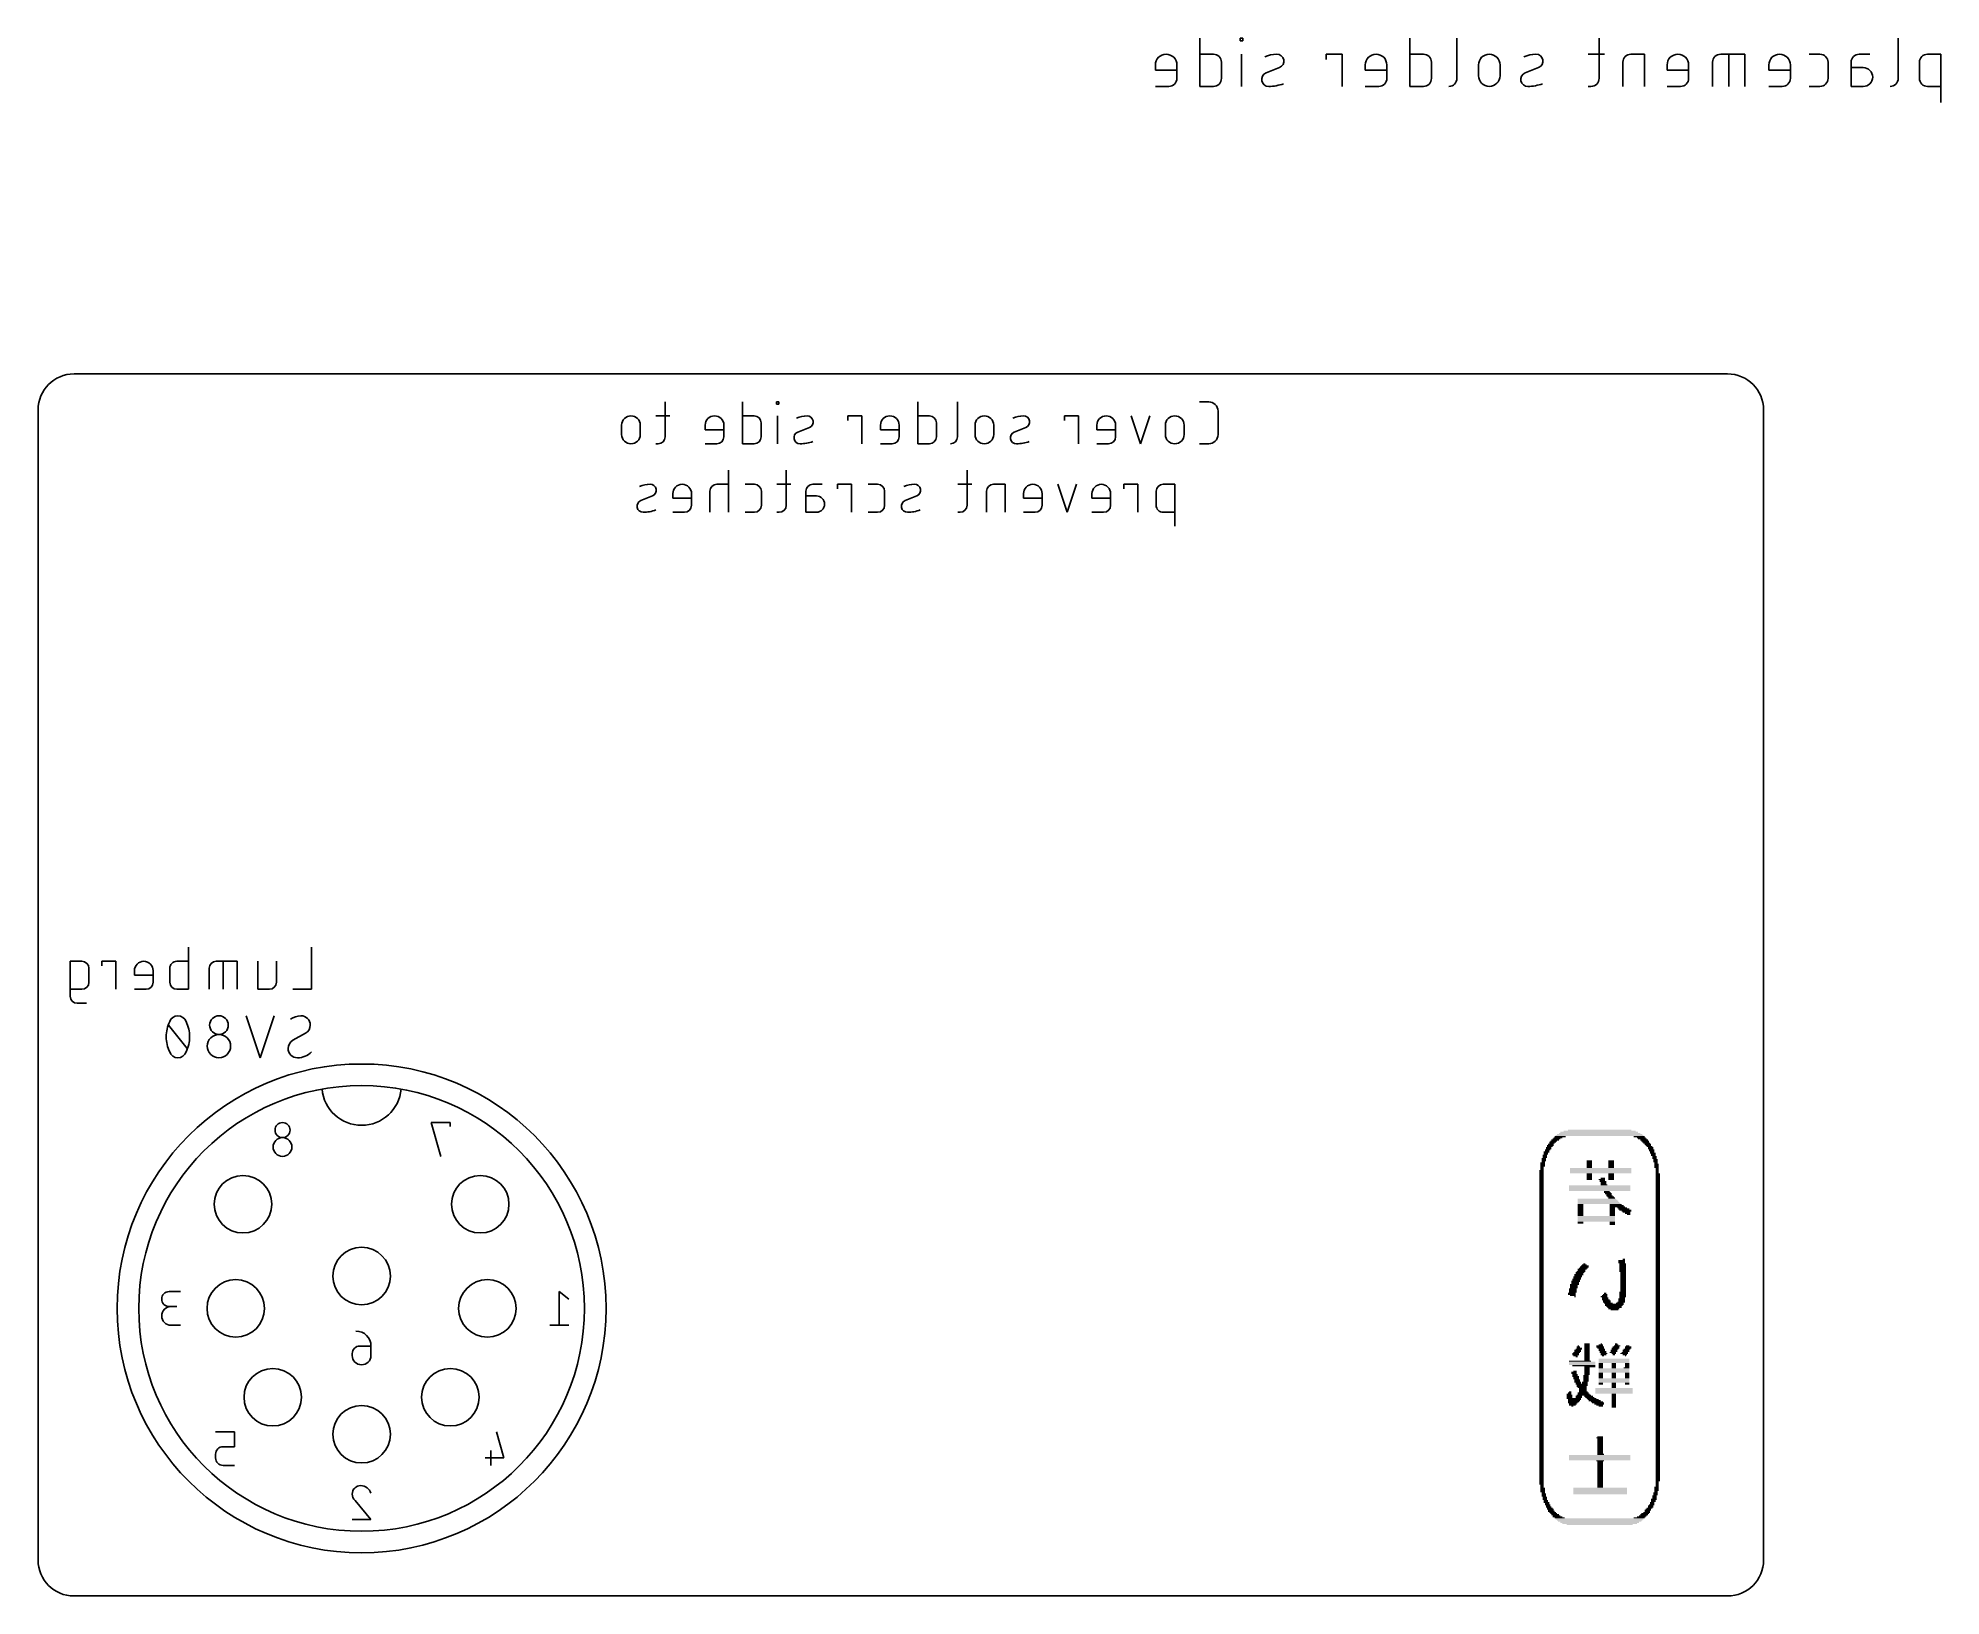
# Model space of a CAD drawing. Extents: x 0 to 52.9, y 0 to 43.3.
import ezdxf

# ---------------------------------------------------------------- set-up
doc = ezdxf.new("R2010")
doc.units = 0
for name, color, linetype in [('20', 30, 'CONTINUOUS'), ('22', 253, 'CONTINUOUS'), ('52', 253, 'CONTINUOUS')]:
    doc.layers.add(name, color=color, linetype=linetype)

# ---------------------------------------------------------------- blocks, each defined once
blk = doc.blocks.new('RECT')
blk.add_solid([(-0.5, -0.5), (0.5, -0.5), (-0.5, 0.5), (0.5, 0.5)])

msp = doc.modelspace()

# ---------------------------------------------------------------- linework, layer by layer
at = {"layer": '20'}
for p, q in [((1, 34), (47, 34)), ((0, 1), (0, 33)), ((48, 33), (48, 1)), ((47, 0), (1, 0))]:
    msp.add_line(p, q, dxfattribs=at)
for centre, start, end in [((1, 33), 90, 180), ((47, 33), 0, 90), ((1, 1), 180, 270), ((47, 1), 270, 0)]:
    msp.add_arc(centre, 1, start, end, dxfattribs=at)
at = {"layer": '22'}
for p, q in [((32.3216, 43.3451), (32.3216, 41.9989)), ((32.6956, 42.8964), (32.3216, 42.8964)), ((33.5165, 43.3451), (33.4417, 43.3451)), ((33.4417, 43.3451), (33.4417, 43.2703)), ((33.4417, 43.2703), (33.5165, 43.2703)), ((33.4791, 41.9989), (33.4791, 42.8964)), ((33.5165, 43.2703), (33.5165, 43.3451)), ((36.2781, 42.8964), (35.8294, 42.8964)), ((35.8294, 42.8964), (35.8294, 42.7468)), ((36.2781, 41.9989), (36.2781, 42.8964)), ((38.1621, 43.3451), (38.1621, 41.9989)), ((38.536, 42.8964), (38.1621, 42.8964)), ((39.4699, 43.3451), (39.4699, 42.2233)), ((43.5727, 42.8964), (43.124, 42.8964)), ((43.4231, 43.3451), (43.4231, 42.2233)), ((44.6835, 42.8964), (44.3095, 42.8964)), ((44.6835, 41.9989), (44.6835, 42.8964)), ((47.4795, 42.8964), (46.8064, 42.8964)), ((47.0308, 41.9989), (47.0308, 42.8964)), ((47.4795, 41.9989), (47.4795, 42.8964)), ((49.5675, 42.8964), (49.2684, 42.8964)), ((50.6605, 42.8964), (50.9596, 42.8964)), ((51.744, 43.3451), (51.744, 42.2233)), ((52.9336, 42.8964), (52.5597, 42.8964)), ((52.9336, 41.5502), (52.9336, 42.8964)), ((31.0811, 42.5972), (31.0811, 42.4476)), ((31.0811, 42.4476), (31.6794, 42.4476)), ((31.6794, 42.2233), (31.6794, 42.5972)), ((32.9199, 42.2233), (32.9199, 42.672)), ((34.1591, 42.3728), (34.533, 42.5224)), ((36.9215, 42.5972), (36.9215, 42.4476)), ((36.9215, 42.4476), (37.5198, 42.4476)), ((37.5198, 42.2233), (37.5198, 42.5972)), ((38.7604, 42.2233), (38.7604, 42.672)), ((40.0699, 42.5972), (40.0699, 42.2981)), ((40.6682, 42.2981), (40.6682, 42.5972)), ((41.3684, 42.3728), (41.7423, 42.5224)), ((44.0851, 42.672), (44.0851, 41.9989)), ((45.3171, 42.5972), (45.3171, 42.4476)), ((45.3171, 42.4476), (45.9154, 42.4476)), ((45.9154, 42.2233), (45.9154, 42.5972)), ((46.582, 42.672), (46.582, 41.9989)), ((48.1461, 42.5972), (48.1461, 42.4476)), ((48.1461, 42.4476), (48.7444, 42.4476)), ((48.7444, 42.2233), (48.7444, 42.5972)), ((49.7919, 42.2233), (49.7919, 42.672)), ((50.4361, 41.9989), (50.4361, 42.672)), ((50.4361, 42.5224), (50.7726, 42.5224)), ((52.3353, 42.672), (52.3353, 42.2233)), ((31.0811, 41.9989), (31.455, 41.9989)), ((32.3216, 41.9989), (32.6956, 41.9989)), ((36.9215, 41.9989), (37.2954, 41.9989)), ((38.1621, 41.9989), (38.536, 41.9989)), ((43.1988, 41.9989), (43.124, 41.9989)), ((45.3171, 41.9989), (45.6911, 41.9989)), ((48.1461, 41.9989), (48.52, 41.9989)), ((49.2684, 41.9989), (49.5675, 41.9989)), ((50.7726, 41.9989), (50.4361, 41.9989)), ((52.5597, 41.9989), (52.9336, 41.9989)), ((17.5742, 32.834), (17.1847, 32.834)), ((17.4444, 33.2234), (17.4444, 32.2498)), ((19.593, 33.2234), (19.593, 32.0551)), ((19.9175, 32.834), (19.593, 32.834)), ((20.6031, 33.2234), (20.5382, 33.2234)), ((20.5382, 33.2234), (20.5382, 33.1585)), ((20.5382, 33.1585), (20.6031, 33.1585)), ((20.5706, 32.0551), (20.5706, 32.834)), ((20.6031, 33.1585), (20.6031, 33.2234)), ((22.9191, 32.834), (22.5297, 32.834)), ((22.5297, 32.834), (22.5297, 32.7042)), ((22.9191, 32.0551), (22.9191, 32.834)), ((24.4698, 33.2234), (24.4698, 32.0551)), ((24.7943, 32.834), (24.4698, 32.834)), ((25.5778, 33.2234), (25.5778, 32.2498)), ((28.9389, 32.834), (28.5495, 32.834)), ((28.5495, 32.834), (28.5495, 32.7042)), ((28.9389, 32.0551), (28.9389, 32.834)), ((30.6671, 32.0551), (30.4075, 32.834)), ((30.9268, 32.834), (30.6671, 32.0551)), ((32.5642, 33.2234), (32.3045, 33.2234)), ((32.8238, 32.3147), (32.8238, 32.9638)), ((16.2343, 32.5743), (16.2343, 32.3147)), ((16.7536, 32.3147), (16.7536, 32.5743)), ((18.5584, 32.5743), (18.5584, 32.4445)), ((18.5584, 32.4445), (19.0777, 32.4445)), ((19.0777, 32.2498), (19.0777, 32.5743)), ((20.1123, 32.2498), (20.1123, 32.6393)), ((21.1323, 32.3796), (21.4568, 32.5094)), ((23.4352, 32.5743), (23.4352, 32.4445)), ((23.4352, 32.4445), (23.9545, 32.4445)), ((23.9545, 32.2498), (23.9545, 32.5743)), ((24.9891, 32.2498), (24.9891, 32.6393)), ((26.0641, 32.5743), (26.0641, 32.3147)), ((26.5834, 32.3147), (26.5834, 32.5743)), ((27.1521, 32.3796), (27.4766, 32.5094)), ((29.455, 32.5743), (29.455, 32.4445)), ((29.455, 32.4445), (29.9743, 32.4445)), ((29.9743, 32.2498), (29.9743, 32.5743)), ((31.36, 32.5743), (31.36, 32.3147)), ((31.8793, 32.3147), (31.8793, 32.5743)), ((17.2497, 32.0551), (17.1847, 32.0551)), ((18.5584, 32.0551), (18.883, 32.0551)), ((19.593, 32.0551), (19.9175, 32.0551)), ((23.4352, 32.0551), (23.7597, 32.0551)), ((24.4698, 32.0551), (24.7943, 32.0551)), ((29.455, 32.0551), (29.7795, 32.0551)), ((32.3045, 32.0551), (32.5642, 32.0551)), ((19.2072, 30.1501), (19.2072, 31.3185)), ((20.8124, 31.3185), (20.8124, 30.3448)), ((25.8416, 31.3185), (25.8416, 30.3448)), ((18.6879, 30.7343), (18.6879, 30.1501)), ((19.2072, 30.929), (18.8826, 30.929)), ((19.9255, 30.929), (19.6659, 30.929)), ((20.1202, 30.3448), (20.1202, 30.7343)), ((20.9422, 30.929), (20.5527, 30.929)), ((21.3608, 30.1501), (21.3608, 30.7343)), ((21.5555, 30.929), (21.8151, 30.929)), ((22.6295, 30.929), (22.2401, 30.929)), ((22.2401, 30.929), (22.2401, 30.7992)), ((22.6295, 30.1501), (22.6295, 30.929)), ((23.3545, 30.929), (23.0949, 30.929)), ((23.5492, 30.3448), (23.5492, 30.7343)), ((25.9714, 30.929), (25.5819, 30.929)), ((26.3841, 30.7343), (26.3841, 30.1501)), ((26.9034, 30.929), (26.5788, 30.929)), ((26.9034, 30.1501), (26.9034, 30.929)), ((28.6249, 30.1501), (28.3653, 30.929)), ((28.8846, 30.929), (28.6249, 30.1501)), ((30.5924, 30.929), (30.203, 30.929)), ((30.203, 30.929), (30.203, 30.7992)), ((30.5924, 30.1501), (30.5924, 30.929)), ((31.1026, 30.7343), (31.1026, 30.3448)), ((31.6219, 30.929), (31.2973, 30.929)), ((31.6219, 29.7606), (31.6219, 30.929)), ((16.766, 30.4746), (17.0905, 30.6044)), ((17.6592, 30.6693), (17.6592, 30.5395)), ((17.6592, 30.5395), (18.1785, 30.5395)), ((18.1785, 30.3448), (18.1785, 30.6693)), ((21.3608, 30.6044), (21.6529, 30.6044)), ((24.1192, 30.4746), (24.4438, 30.6044)), ((27.4128, 30.6693), (27.4128, 30.5395)), ((27.4128, 30.5395), (27.9321, 30.5395)), ((27.9321, 30.3448), (27.9321, 30.6693)), ((29.3178, 30.6693), (29.3178, 30.5395)), ((29.3178, 30.5395), (29.8371, 30.5395)), ((29.8371, 30.3448), (29.8371, 30.6693)), ((17.6592, 30.1501), (17.9837, 30.1501)), ((19.6659, 30.1501), (19.9255, 30.1501)), ((20.6176, 30.1501), (20.5527, 30.1501)), ((21.6529, 30.1501), (21.3608, 30.1501)), ((23.0949, 30.1501), (23.3545, 30.1501)), ((25.6468, 30.1501), (25.5819, 30.1501)), ((27.4128, 30.1501), (27.7373, 30.1501)), ((29.3178, 30.1501), (29.6423, 30.1501)), ((31.2973, 30.1501), (31.6219, 30.1501)), ((4.1841, 18.0467), (4.1841, 16.8783)), ((7.6055, 18.0467), (7.6055, 16.8783)), ((1.2199, 17.6572), (0.8953, 17.6572)), ((0.8953, 17.6572), (0.8953, 16.6836)), ((2.1641, 17.6572), (1.7746, 17.6572)), ((1.7746, 17.6572), (1.7746, 17.5274)), ((2.1641, 16.8783), (2.1641, 17.6572)), ((3.8596, 17.6572), (4.1841, 17.6572)), ((5.539, 17.6572), (4.9548, 17.6572)), ((5.1496, 16.8783), (5.1496, 17.6572)), ((5.539, 16.8783), (5.539, 17.6572)), ((6.1091, 16.8783), (6.1091, 17.6572)), ((6.6284, 17.6572), (6.6284, 17.073)), ((1.4146, 17.073), (1.4146, 17.4625)), ((2.6801, 17.3976), (2.6801, 17.2678)), ((2.6801, 17.2678), (3.1994, 17.2678)), ((3.1994, 17.073), (3.1994, 17.3976)), ((3.6648, 17.073), (3.6648, 17.4625)), ((4.7601, 17.4625), (4.7601, 16.8783)), ((0.8953, 16.8783), (1.2199, 16.8783)), ((1.09, 16.4888), (1.3497, 16.4888)), ((2.6801, 16.8783), (3.0047, 16.8783)), ((4.1841, 16.8783), (3.8596, 16.8783)), ((6.4337, 16.8783), (6.1091, 16.8783)), ((7.6055, 16.8783), (7.0862, 16.8783)), ((4.1496, 15.2329), (3.6304, 15.8821)), ((6.176, 14.9733), (5.7865, 16.1417)), ((6.5655, 16.1417), (6.176, 14.9733)), ((7.0862, 15.4601), (7.4432, 15.6549)), ((11.4611, 13.1699), (10.9389, 13.1699)), ((10.9389, 13.1699), (11.2, 12.2301)), ((11.4611, 13.0655), (11.4611, 13.1699)), ((3.9611, 8.4699), (3.6478, 8.4699)), ((14.7611, 8.2611), (14.5, 8.4699)), ((14.5, 8.4699), (14.5, 7.5301)), ((3.6478, 8.0522), (3.8566, 8.0522)), ((3.9611, 7.5301), (3.7, 7.5301)), ((14.7611, 7.5301), (14.2389, 7.5301)), ((9.2611, 6.9522), (8.9478, 6.9522)), ((9.2611, 6.6912), (9.2611, 6.9522)), ((8.7389, 6.7434), (8.7389, 6.6912)), ((5.4611, 4.5699), (4.9389, 4.5699)), ((5.4611, 4.1522), (5.4611, 4.5699)), ((12.7522, 4.5699), (12.9611, 3.8389)), ((4.9389, 3.8389), (4.9389, 3.9434)), ((5.1478, 4.1522), (5.4611, 4.1522)), ((12.9611, 3.8389), (12.4389, 3.8389)), ((12.5956, 4.0478), (12.5956, 3.6301)), ((5.4611, 3.6301), (5.1478, 3.6301)), ((8.8173, 2.6522), (9.2611, 2.1301)), ((9.2611, 2.1301), (8.7389, 2.1301))]:
    msp.add_line(p, q, dxfattribs=at)
for radius in [6.8, 6.2]:
    msp.add_circle((9, 8), radius, dxfattribs=at)
for centre, radius, start, end in [((31.3802, 42.5972), 0.2992, 0, 180), ((32.6956, 42.672), 0.2244, 0, 90), ((34.4704, 42.0471), 0.8493, 90.819, 114.2391), ((34.461, 42.7025), 0.1939, 291.8014, 90.819), ((37.2206, 42.5972), 0.2992, 0, 180), ((38.536, 42.672), 0.2244, 0, 90), ((40.369, 42.5972), 0.2992, 0, 180), ((41.6797, 42.0471), 0.8493, 90.819, 114.2391), ((41.6703, 42.7025), 0.1939, 291.8014, 90.819), ((44.3095, 42.672), 0.2244, 90, 179.9992), ((45.6163, 42.5972), 0.2992, 0, 180), ((46.8064, 42.672), 0.2244, 90, 179.9992), ((48.4452, 42.5972), 0.2992, 0, 180), ((49.5675, 42.672), 0.2244, 0, 90), ((50.6605, 42.672), 0.2244, 89.9992, 180), ((52.5597, 42.672), 0.2244, 90, 179.9992), ((34.2311, 42.1928), 0.1939, 111.8014, 270.819), ((41.4404, 42.1928), 0.1939, 111.8014, 270.819), ((50.7726, 42.2607), 0.2618, 270, 90), ((31.455, 42.2233), 0.2244, 270, 0.0008), ((32.6956, 42.2233), 0.2244, 270, 0.0008), ((34.2157, 43.2672), 1.2684, 270.819, 289.7904), ((37.2954, 42.2233), 0.2244, 270, 0.0008), ((38.536, 42.2233), 0.2244, 270, 0.0008), ((39.2456, 42.2233), 0.2244, 270.0008, 0), ((40.369, 42.2981), 0.2992, 180, 0), ((41.425, 43.2672), 1.2684, 270.819, 289.7904), ((43.1988, 42.2233), 0.2244, 269.9992, 360), ((45.6911, 42.2233), 0.2244, 270, 0.0008), ((48.52, 42.2233), 0.2244, 270, 0.0008), ((49.5675, 42.2233), 0.2244, 270, 0.0008), ((51.5196, 42.2233), 0.2244, 270.0008, 0), ((52.5597, 42.2233), 0.2244, 180, 270), ((16.4939, 32.5743), 0.2596, 0, 180), ((18.818, 32.5743), 0.2596, 0, 180), ((19.9175, 32.6393), 0.1947, 0, 90), ((21.4024, 32.0969), 0.7371, 90.8181, 114.2388), ((21.3943, 32.6657), 0.1683, 291.8011, 90.8182), ((23.6948, 32.5743), 0.2596, 0, 180), ((24.7943, 32.6393), 0.1947, 0, 90), ((26.3237, 32.5743), 0.2596, 0, 180), ((27.4222, 32.0969), 0.7371, 90.8181, 114.2388), ((27.4141, 32.6657), 0.1683, 291.8011, 90.8182), ((29.7146, 32.5743), 0.2596, 0, 180), ((31.6196, 32.5743), 0.2596, 0, 180), ((32.5642, 32.9638), 0.2596, 0, 90), ((16.4939, 32.3147), 0.2596, 180, 0), ((21.1948, 32.2233), 0.1683, 111.8011, 270.8182), ((26.3237, 32.3147), 0.2596, 180, 0), ((27.2146, 32.2233), 0.1683, 111.8011, 270.8182), ((31.6196, 32.3147), 0.2596, 180, 0), ((32.5642, 32.3147), 0.2596, 270, 0), ((17.2497, 32.2498), 0.1947, 270, 0), ((18.883, 32.2498), 0.1947, 270, 0), ((19.9175, 32.2498), 0.1947, 270, 0), ((21.1814, 33.1558), 1.1008, 270.8181, 289.791), ((23.7597, 32.2498), 0.1947, 270, 0), ((24.7943, 32.2498), 0.1947, 270, 0), ((25.3831, 32.2498), 0.1947, 270, 0), ((27.2012, 33.1558), 1.1008, 270.8181, 289.791), ((29.7795, 32.2498), 0.1947, 270, 0), ((17.0361, 30.1919), 0.7371, 90.8181, 114.2388), ((17.028, 30.7607), 0.1683, 291.8011, 90.8182), ((17.9188, 30.6693), 0.2596, 0, 180), ((18.8826, 30.7342), 0.1947, 90, 179.9982), ((19.9255, 30.7343), 0.1947, 0, 90), ((21.5555, 30.7343), 0.1947, 89.9991, 180), ((23.3545, 30.7343), 0.1947, 0, 90), ((24.3894, 30.1919), 0.7371, 90.8181, 114.2388), ((24.3813, 30.7607), 0.1683, 291.8011, 90.8182), ((26.5788, 30.7342), 0.1947, 90, 179.9982), ((27.6724, 30.6693), 0.2596, 0, 180), ((29.5774, 30.6693), 0.2596, 0, 180), ((31.2973, 30.7342), 0.1947, 90, 179.9982), ((16.8285, 30.3183), 0.1683, 111.8011, 270.8182), ((16.8151, 31.2508), 1.1008, 270.8181, 289.791), ((17.9837, 30.3448), 0.1947, 270, 0), ((19.9255, 30.3448), 0.1947, 270, 0), ((20.6176, 30.3448), 0.1947, 270, 0), ((21.6529, 30.3772), 0.2272, 270, 90), ((23.3545, 30.3448), 0.1947, 270, 0), ((24.1818, 30.3183), 0.1683, 111.8011, 270.8182), ((24.1684, 31.2508), 1.1008, 270.8181, 289.791), ((25.6468, 30.3448), 0.1947, 270, 0), ((27.7373, 30.3448), 0.1947, 270, 0), ((29.6423, 30.3448), 0.1947, 270, 0), ((31.2973, 30.3448), 0.1947, 180, 270.0009), ((1.2199, 17.4625), 0.1947, 0, 90), ((2.9398, 17.3976), 0.2596, 0, 180), ((3.8596, 17.4625), 0.1947, 89.9991, 180), ((4.9548, 17.4625), 0.1947, 90, 180), ((1.2199, 17.073), 0.1947, 270, 0), ((3.0047, 17.073), 0.1947, 270, 0), ((3.8596, 17.073), 0.1947, 180.0018, 270), ((6.4337, 17.073), 0.1947, 270, 0), ((1.09, 16.6836), 0.1947, 180, 270), ((4.5283, 15.5575), 0.9628, 154.0109, 180.0001), ((3.89, 15.9015), 0.2402, 90.0002, 161.0741), ((3.89, 15.9015), 0.2402, 18.9249, 90), ((3.2517, 15.5575), 0.9629, 359.9999, 25.9891), ((5.033, 15.8821), 0.2596, 0, 180), ((5.033, 15.8821), 0.2596, 180, 0), ((7.3134, 15.6549), 0.4868, 90, 126.8706), ((7.3134, 15.8821), 0.2596, 0, 90), ((7.3093, 15.8821), 0.2637, 300.5101, 359.9999), ((4.5283, 15.5575), 0.9629, 180, 205.9888), ((3.2517, 15.5575), 0.9629, 334.0112, 360), ((5.033, 15.2979), 0.3246, 0, 180), ((7.22, 15.2329), 0.2637, 120.5098, 180.0002), ((3.89, 15.2135), 0.2402, 198.9267, 270), ((3.89, 15.2135), 0.2402, 270.0002, 341.0746), ((5.033, 15.2979), 0.3246, 180, 0), ((7.216, 15.2329), 0.2596, 180, 270), ((7.216, 15.5218), 0.5485, 269.9999, 315.2393), ((9, 14.2), 1.1045, 185.1944, 354.8056), ((6.8, 12.4912), 0.2611, 0, 180), ((6.8, 12.9611), 0.2088, 0, 180), ((6.8, 12.9611), 0.2088, 180, 0), ((6.8, 12.4912), 0.2611, 180, 0), ((3.6478, 8.2611), 0.2088, 90, 270), ((3.7, 7.7912), 0.2611, 90, 270), ((8.9478, 6.7434), 0.2088, 90, 180), ((8.8434, 6.9522), 0.4177, 0, 90), ((9, 6.6912), 0.2611, 180, 0), ((5.1478, 3.9434), 0.2088, 90, 180), ((5.1478, 3.8389), 0.2088, 180, 270), ((8.9739, 2.835), 0.235, 90, 180), ((8.9913, 2.835), 0.2524, 180.0002, 226.396), ((8.9739, 2.7681), 0.3018, 17.9442, 90.0001)]:
    msp.add_arc(centre, radius, start, end, dxfattribs=at)
at = {"layer": '52'}
for centre in [(5.7, 10.9), (12.3, 10.9), (9, 8.9), (5.5, 8), (12.5, 8), (6.53, 5.53), (11.47, 5.53), (9, 4.5)]:
    msp.add_circle(centre, 0.8, dxfattribs=at)

# ---------------------------------------------------------------- block references
at = {"layer": '22', "yscale": 0.0305, "rotation": 180}
for p, xscale in [((42.2361, 12.7172), 0.2134), ((42.2818, 12.7477), 0.2438), ((42.3428, 12.7782), 0.3048), ((43.44, 12.8087), 2.4384), ((43.44, 12.8391), 2.3774), ((43.44, 12.8696), 2.2555), ((43.4248, 12.9001), 2.1641), ((43.44, 12.9306), 2.0117), ((43.44, 12.9611), 1.7678), ((44.5373, 12.7782), 0.3048), ((44.5983, 12.7477), 0.2438), ((44.6288, 12.7172), 0.2438), ((41.8856, 12.1686), 0.1219), ((41.916, 12.26), 0.1219), ((41.916, 12.2295), 0.1219), ((41.916, 12.199), 0.1219), ((41.9618, 12.3514), 0.1524), ((41.9465, 12.321), 0.1219), ((41.9465, 12.2905), 0.1219), ((41.9922, 12.4124), 0.1524), ((41.977, 12.3819), 0.1219), ((42.0227, 12.4734), 0.1524), ((42.0227, 12.4429), 0.1524), ((42.0684, 12.5343), 0.1829), ((42.0532, 12.5038), 0.1524), ((42.0837, 12.5648), 0.1524), ((42.1294, 12.6258), 0.1829), ((42.1142, 12.5953), 0.1524), ((42.1599, 12.6563), 0.1829), ((42.2056, 12.6867), 0.2134), ((44.6745, 12.6867), 0.2134), ((44.705, 12.6563), 0.2134), ((44.7202, 12.6258), 0.1829), ((44.7507, 12.5953), 0.1829), ((44.7812, 12.5648), 0.1829), ((44.7964, 12.5343), 0.1524), ((44.8269, 12.5038), 0.1524), ((44.8574, 12.4734), 0.1524), ((44.8574, 12.4429), 0.1524), ((44.8879, 12.4124), 0.1524), ((44.8879, 12.3819), 0.1524), ((44.9183, 12.321), 0.1524), ((44.9031, 12.3514), 0.1219), ((44.9336, 12.2905), 0.1219), ((44.9336, 12.26), 0.1219), ((44.9641, 12.2295), 0.1219), ((44.9641, 12.199), 0.1219), ((44.9641, 12.1686), 0.1219), ((41.8246, 11.8333), 0.1219), ((41.8246, 11.8028), 0.1219), ((41.8246, 11.7723), 0.1219), ((41.8246, 11.7419), 0.1219), ((41.8246, 11.7114), 0.1219), ((41.8246, 11.6809), 0.1219), ((41.8246, 11.6504), 0.1219), ((41.8551, 12.0467), 0.1219), ((41.8551, 12.0162), 0.1219), ((41.8551, 11.9857), 0.1219), ((41.8551, 11.9552), 0.1219), ((41.8399, 11.9247), 0.0914), ((41.8399, 11.8943), 0.0914), ((41.8399, 11.8638), 0.0914), ((41.8856, 12.1381), 0.1219), ((41.8856, 12.1076), 0.1219), ((41.8703, 12.0771), 0.0914), ((43.4705, 11.8943), 1.7069), ((43.4705, 11.8638), 1.7069), ((43.4705, 11.8333), 1.7069), ((43.4705, 11.8028), 1.7069), ((43.4705, 11.7723), 1.7069), ((43.1505, 12.1076), 0.1524), ((43.1505, 12.0771), 0.1524), ((43.1505, 12.0467), 0.1524), ((43.1505, 12.0162), 0.1524), ((43.1505, 11.9857), 0.1524), ((43.1505, 11.9552), 0.1524), ((43.1505, 11.9247), 0.1524), ((43.1505, 11.7419), 0.1524), ((43.1505, 11.7114), 0.1524), ((43.1505, 11.6809), 0.1524), ((43.1505, 11.6504), 0.1524), ((43.7601, 12.1076), 0.1524), ((43.7601, 12.0771), 0.1524), ((43.7601, 12.0467), 0.1524), ((43.7601, 12.0162), 0.1524), ((43.7601, 11.9857), 0.1524), ((43.7601, 11.9552), 0.1524), ((43.7601, 11.9247), 0.1524), ((43.7601, 11.7419), 0.1524), ((43.7601, 11.7114), 0.1524), ((43.7601, 11.6809), 0.1524), ((43.7601, 11.6504), 0.1524), ((44.9945, 12.1381), 0.1219), ((44.9945, 12.1076), 0.1219), ((44.9945, 12.0771), 0.1219), ((45.0098, 12.0467), 0.0914), ((45.025, 12.0162), 0.1219), ((45.025, 11.9857), 0.1219), ((45.025, 11.9552), 0.1219), ((45.025, 11.9247), 0.1219), ((45.0403, 11.8943), 0.0914), ((45.0403, 11.8638), 0.0914), ((45.0403, 11.8333), 0.0914), ((45.0403, 11.8028), 0.0914), ((45.0403, 11.7723), 0.0914), ((45.0555, 11.7419), 0.1219), ((45.0555, 11.7114), 0.1219), ((45.0555, 11.6809), 0.1219), ((45.0555, 11.6504), 0.1219), ((41.8246, 11.6199), 0.1219), ((41.8246, 11.5895), 0.1219), ((41.8246, 11.559), 0.1219), ((41.8246, 11.5285), 0.1219), ((41.8246, 11.498), 0.1219), ((41.8246, 11.4675), 0.1219), ((41.8246, 11.4371), 0.1219), ((41.8246, 11.4066), 0.1219), ((41.8246, 11.3761), 0.1219), ((41.8246, 11.3456), 0.1219), ((41.8246, 11.3151), 0.1219), ((41.8246, 11.2847), 0.1219), ((41.8246, 11.2542), 0.1219), ((41.8246, 11.2237), 0.1219), ((41.8246, 11.1932), 0.1219), ((41.8246, 11.1627), 0.1219), ((41.8246, 11.1323), 0.1219), ((41.8246, 11.1018), 0.1219), ((43.44, 11.4066), 1.7069), ((43.44, 11.3761), 1.7069), ((43.44, 11.3456), 1.7069), ((43.44, 11.3151), 1.7069), ((43.44, 11.2847), 1.7069), ((43.1505, 11.6199), 0.1524), ((43.1505, 11.5895), 0.1524), ((43.501, 11.5895), 0.1829), ((43.5162, 11.559), 0.1524), ((43.5315, 11.5285), 0.1829), ((43.5467, 11.498), 0.1524), ((43.5467, 11.4675), 0.1524), ((43.562, 11.4371), 0.1829), ((43.5315, 11.6199), 0.1219), ((43.6534, 11.2237), 0.1829), ((43.6382, 11.2542), 0.1524), ((43.6839, 11.1932), 0.1829), ((43.6991, 11.1627), 0.1524), ((43.7144, 11.1323), 0.1829), ((43.7448, 11.1018), 0.1829), ((43.7601, 11.6199), 0.1524), ((43.7601, 11.5895), 0.1524), ((45.0555, 11.6199), 0.1219), ((45.0555, 11.5895), 0.1219), ((45.0555, 11.559), 0.1219), ((45.0555, 11.5285), 0.1219), ((45.0555, 11.498), 0.1219), ((45.0555, 11.4675), 0.1219), ((45.0555, 11.4371), 0.1219), ((45.0555, 11.4066), 0.1219), ((45.0555, 11.3761), 0.1219), ((45.0555, 11.3456), 0.1219), ((45.0555, 11.3151), 0.1219), ((45.0555, 11.2847), 0.1219), ((45.0555, 11.2542), 0.1219), ((45.0555, 11.2237), 0.1219), ((45.0555, 11.1932), 0.1219), ((45.0555, 11.1627), 0.1219), ((45.0555, 11.1323), 0.1219), ((45.0555, 11.1018), 0.1219), ((41.8246, 11.0713), 0.1219), ((41.8246, 11.0408), 0.1219), ((41.8246, 11.0103), 0.1219), ((41.8246, 10.9799), 0.1219), ((41.8246, 10.9494), 0.1219), ((41.8246, 10.9189), 0.1219), ((41.8246, 10.8884), 0.1219), ((41.8246, 10.8579), 0.1219), ((41.8246, 10.8275), 0.1219), ((41.8246, 10.797), 0.1219), ((41.8246, 10.7665), 0.1219), ((41.8246, 10.736), 0.1219), ((41.8246, 10.7055), 0.1219), ((41.8246, 10.6751), 0.1219), ((41.8246, 10.6446), 0.1219), ((41.8246, 10.6141), 0.1219), ((41.8246, 10.5836), 0.1219), ((43.3638, 11.0408), 1.0668), ((43.3791, 11.0103), 1.0973), ((43.3943, 10.9799), 1.1278), ((43.4248, 10.9189), 1.1887), ((42.9066, 10.8884), 0.1524), ((42.9066, 10.8579), 0.1524), ((42.9066, 10.8275), 0.1524), ((42.9066, 10.797), 0.1524), ((42.9066, 10.7665), 0.1524), ((42.9066, 10.736), 0.1524), ((42.9066, 10.7055), 0.1524), ((42.9066, 10.6751), 0.1524), ((42.9066, 10.6446), 0.1524), ((42.9066, 10.6141), 0.1524), ((42.9066, 10.5836), 0.1524), ((43.4096, 10.9494), 1.1582), ((43.7753, 11.0713), 0.1829), ((43.882, 10.8884), 0.3353), ((43.9125, 10.8579), 0.3962), ((43.9277, 10.8275), 0.4267), ((43.7906, 10.797), 0.1524), ((43.7906, 10.7665), 0.1524), ((43.7906, 10.736), 0.1524), ((43.7906, 10.7055), 0.1524), ((43.7906, 10.6751), 0.1524), ((43.7906, 10.6446), 0.1524), ((43.7906, 10.6141), 0.1524), ((43.7906, 10.5836), 0.1524), ((44.0649, 10.797), 0.2743), ((44.1106, 10.7665), 0.3048), ((44.1563, 10.736), 0.3353), ((44.1868, 10.7055), 0.2743), ((44.1868, 10.6751), 0.2134), ((44.2173, 10.6446), 0.1524), ((44.2478, 10.6141), 0.0914), ((45.0555, 11.0713), 0.1219), ((45.0555, 11.0408), 0.1219), ((45.0555, 11.0103), 0.1219), ((45.0555, 10.9799), 0.1219), ((45.0555, 10.9494), 0.1219), ((45.0555, 10.9189), 0.1219), ((45.0555, 10.8884), 0.1219), ((45.0555, 10.8579), 0.1219), ((45.0555, 10.8275), 0.1219), ((45.0555, 10.797), 0.1219), ((45.0555, 10.7665), 0.1219), ((45.0555, 10.736), 0.1219), ((45.0555, 10.7055), 0.1219), ((45.0555, 10.6751), 0.1219), ((45.0555, 10.6446), 0.1219), ((45.0555, 10.6141), 0.1219), ((45.0555, 10.5836), 0.1219), ((41.8246, 10.5531), 0.1219), ((41.8246, 10.5227), 0.1219), ((41.8246, 10.4922), 0.1219), ((41.8246, 10.4617), 0.1219), ((41.8246, 10.4312), 0.1219), ((41.8246, 10.4007), 0.1219), ((41.8246, 10.3703), 0.1219), ((41.8246, 10.3398), 0.1219), ((41.8246, 10.3093), 0.1219), ((41.8246, 10.2788), 0.1219), ((41.8246, 10.2483), 0.1219), ((41.8246, 10.2179), 0.1219), ((41.8246, 10.1874), 0.1219), ((41.8246, 10.1569), 0.1219), ((41.8246, 10.1264), 0.1219), ((41.8246, 10.0959), 0.1219), ((41.8246, 10.0655), 0.1219), ((43.3486, 10.5531), 1.0363), ((43.3486, 10.5227), 1.0363), ((43.3486, 10.4922), 1.0363), ((43.3486, 10.4617), 1.0363), ((43.3486, 10.4312), 1.0363), ((42.9066, 10.4007), 0.1524), ((42.9066, 10.3703), 0.1524), ((43.7906, 10.4007), 0.1524), ((43.7906, 10.3703), 0.1524), ((43.7906, 10.3398), 0.1524), ((45.0555, 10.5531), 0.1219), ((45.0555, 10.5227), 0.1219), ((45.0555, 10.4922), 0.1219), ((45.0555, 10.4617), 0.1219), ((45.0555, 10.4312), 0.1219), ((45.0555, 10.4007), 0.1219), ((45.0555, 10.3703), 0.1219), ((45.0555, 10.3398), 0.1219), ((45.0555, 10.3093), 0.1219), ((45.0555, 10.2788), 0.1219), ((45.0555, 10.2483), 0.1219), ((45.0555, 10.2179), 0.1219), ((45.0555, 10.1874), 0.1219), ((45.0555, 10.1569), 0.1219), ((45.0555, 10.1264), 0.1219), ((45.0555, 10.0959), 0.1219), ((45.0555, 10.0655), 0.1219), ((41.8246, 10.035), 0.1219), ((41.8246, 10.0045), 0.1219), ((41.8246, 9.974), 0.1219), ((41.8246, 9.9435), 0.1219), ((41.8246, 9.9131), 0.1219), ((41.8246, 9.8826), 0.1219), ((41.8246, 9.8521), 0.1219), ((41.8246, 9.8216), 0.1219), ((41.8246, 9.7911), 0.1219), ((41.8246, 9.7607), 0.1219), ((41.8246, 9.7302), 0.1219), ((41.8246, 9.6997), 0.1219), ((41.8246, 9.6692), 0.1219), ((41.8246, 9.6387), 0.1219), ((41.8246, 9.6082), 0.1219), ((41.8246, 9.5778), 0.1219), ((41.8246, 9.5473), 0.1219), ((41.8246, 9.5168), 0.1219), ((45.0555, 10.035), 0.1219), ((45.0555, 10.0045), 0.1219), ((45.0555, 9.974), 0.1219), ((45.0555, 9.9435), 0.1219), ((45.0555, 9.9131), 0.1219), ((45.0555, 9.8826), 0.1219), ((45.0555, 9.8521), 0.1219), ((45.0555, 9.8216), 0.1219), ((45.0555, 9.7911), 0.1219), ((45.0555, 9.7607), 0.1219), ((45.0555, 9.7302), 0.1219), ((45.0555, 9.6997), 0.1219), ((45.0555, 9.6692), 0.1219), ((45.0555, 9.6387), 0.1219), ((45.0555, 9.6082), 0.1219), ((45.0555, 9.5778), 0.1219), ((45.0555, 9.5473), 0.1219), ((45.0555, 9.5168), 0.1219), ((41.8246, 9.4863), 0.1219), ((41.8246, 9.4558), 0.1219), ((41.8246, 9.4254), 0.1219), ((41.8246, 9.3949), 0.1219), ((41.8246, 9.3644), 0.1219), ((41.8246, 9.3339), 0.1219), ((41.8246, 9.3034), 0.1219), ((41.8246, 9.273), 0.1219), ((41.8246, 9.2425), 0.1219), ((41.8246, 9.212), 0.1219), ((41.8246, 9.1815), 0.1219), ((41.8246, 9.151), 0.1219), ((41.8246, 9.1206), 0.1219), ((41.8246, 9.0901), 0.1219), ((41.8246, 9.0596), 0.1219), ((41.8246, 9.0291), 0.1219), ((41.8246, 8.9986), 0.1219), ((42.8914, 8.9986), 0.2438), ((42.9219, 9.0291), 0.2438), ((42.9371, 9.0596), 0.2134), ((42.9524, 9.0901), 0.2438), ((42.9828, 9.1206), 0.2438), ((43.0133, 9.151), 0.2438), ((43.0286, 9.1815), 0.2134), ((43.0133, 9.212), 0.1219), ((43.0133, 9.2425), 0.061), ((44.0496, 9.3339), 0.1829), ((44.0496, 9.3034), 0.1829), ((44.0496, 9.273), 0.1829), ((44.0801, 9.2425), 0.1829), ((44.0801, 9.212), 0.1829), ((44.0801, 9.1815), 0.1829), ((44.0801, 9.151), 0.1829), ((44.0801, 9.1206), 0.1829), ((44.0801, 9.0901), 0.1829), ((44.0801, 9.0596), 0.1829), ((44.0801, 9.0291), 0.1829), ((44.0954, 8.9986), 0.1524), ((44.1106, 9.3644), 0.061), ((45.0555, 9.4863), 0.1219), ((45.0555, 9.4558), 0.1219), ((45.0555, 9.4254), 0.1219), ((45.0555, 9.3949), 0.1219), ((45.0555, 9.3644), 0.1219), ((45.0555, 9.3339), 0.1219), ((45.0555, 9.3034), 0.1219), ((45.0555, 9.273), 0.1219), ((45.0555, 9.2425), 0.1219), ((45.0555, 9.212), 0.1219), ((45.0555, 9.1815), 0.1219), ((45.0555, 9.151), 0.1219), ((45.0555, 9.1206), 0.1219), ((45.0555, 9.0901), 0.1219), ((45.0555, 9.0596), 0.1219), ((45.0555, 9.0291), 0.1219), ((45.0555, 8.9986), 0.1219), ((41.8246, 8.9682), 0.1219), ((41.8246, 8.9377), 0.1219), ((41.8246, 8.9072), 0.1219), ((41.8246, 8.8767), 0.1219), ((41.8246, 8.8463), 0.1219), ((41.8246, 8.8158), 0.1219), ((41.8246, 8.7853), 0.1219), ((41.8246, 8.7548), 0.1219), ((41.8246, 8.7243), 0.1219), ((41.8246, 8.6939), 0.1219), ((41.8246, 8.6634), 0.1219), ((41.8246, 8.6329), 0.1219), ((41.8246, 8.6024), 0.1219), ((41.8246, 8.5719), 0.1219), ((41.8246, 8.5415), 0.1219), ((41.8246, 8.511), 0.1219), ((41.8246, 8.4805), 0.1219), ((42.6933, 8.5415), 0.2134), ((42.6933, 8.511), 0.2134), ((42.6933, 8.4805), 0.2134), ((42.739, 8.6634), 0.2438), ((42.7238, 8.6329), 0.2134), ((42.7238, 8.6024), 0.2134), ((42.7238, 8.5719), 0.2134), ((42.7542, 8.7243), 0.2134), ((42.7542, 8.6939), 0.2134), ((42.7695, 8.7548), 0.2438), ((42.7847, 8.7853), 0.2134), ((42.8, 8.8158), 0.2438), ((42.8304, 8.8767), 0.2438), ((42.8152, 8.8463), 0.2134), ((42.8609, 8.9377), 0.2438), ((42.8457, 8.9072), 0.2134), ((42.8762, 8.9682), 0.2134), ((44.0954, 8.9682), 0.1524), ((44.0954, 8.9377), 0.1524), ((44.0954, 8.9072), 0.1524), ((44.0954, 8.8767), 0.1524), ((44.0954, 8.8463), 0.1524), ((44.0954, 8.8158), 0.1524), ((44.0954, 8.7853), 0.1524), ((44.0954, 8.7548), 0.1524), ((44.0954, 8.7243), 0.1524), ((44.0954, 8.6939), 0.1524), ((44.0954, 8.6634), 0.1524), ((44.0954, 8.6329), 0.1524), ((44.0954, 8.6024), 0.1524), ((44.0954, 8.5719), 0.1524), ((44.0954, 8.5415), 0.1524), ((44.0954, 8.511), 0.1524), ((44.0954, 8.4805), 0.1524), ((45.0555, 8.9682), 0.1219), ((45.0555, 8.9377), 0.1219), ((45.0555, 8.9072), 0.1219), ((45.0555, 8.8767), 0.1219), ((45.0555, 8.8463), 0.1219), ((45.0555, 8.8158), 0.1219), ((45.0555, 8.7853), 0.1219), ((45.0555, 8.7548), 0.1219), ((45.0555, 8.7243), 0.1219), ((45.0555, 8.6939), 0.1219), ((45.0555, 8.6634), 0.1219), ((45.0555, 8.6329), 0.1219), ((45.0555, 8.6024), 0.1219), ((45.0555, 8.5719), 0.1219), ((45.0555, 8.5415), 0.1219), ((45.0555, 8.511), 0.1219), ((45.0555, 8.4805), 0.1219), ((41.8246, 8.45), 0.1219), ((41.8246, 8.4195), 0.1219), ((41.8246, 8.3891), 0.1219), ((41.8246, 8.3586), 0.1219), ((41.8246, 8.3281), 0.1219), ((41.8246, 8.2976), 0.1219), ((41.8246, 8.2671), 0.1219), ((41.8246, 8.2367), 0.1219), ((41.8246, 8.2062), 0.1219), ((41.8246, 8.1757), 0.1219), ((41.8246, 8.1452), 0.1219), ((41.8246, 8.1147), 0.1219), ((41.8246, 8.0843), 0.1219), ((41.8246, 8.0538), 0.1219), ((41.8246, 8.0233), 0.1219), ((41.8246, 7.9928), 0.1219), ((41.8246, 7.9623), 0.1219), ((41.8246, 7.9319), 0.1219), ((42.6628, 8.4195), 0.2134), ((42.6628, 8.3891), 0.2134), ((42.6933, 8.45), 0.2134), ((42.6933, 8.3586), 0.1524), ((42.7542, 8.3281), 0.0305), ((43.562, 8.3281), 0.1829), ((43.5924, 8.2976), 0.1829), ((43.5924, 8.2671), 0.1829), ((43.5772, 8.3586), 0.1524), ((43.6077, 8.2367), 0.2134), ((43.5924, 8.3891), 0.1219), ((43.6382, 8.2062), 0.2134), ((43.6382, 8.1757), 0.2134), ((43.5924, 8.4195), 0.061), ((43.6839, 8.1452), 0.2438), ((43.8515, 8.1147), 0.5182), ((43.8363, 8.0843), 0.4877), ((43.8363, 8.0538), 0.4267), ((43.8515, 8.0233), 0.3962), ((43.8363, 7.9928), 0.3048), ((43.8515, 7.9623), 0.2134), ((44.0039, 8.1452), 0.2134), ((44.0344, 8.1757), 0.2134), ((44.0496, 8.2671), 0.1829), ((44.0496, 8.2367), 0.1829), ((44.0496, 8.2062), 0.1829), ((44.0801, 8.45), 0.1829), ((44.0801, 8.4195), 0.1829), ((44.0801, 8.3891), 0.1829), ((44.0801, 8.3586), 0.1829), ((44.0801, 8.3281), 0.1829), ((44.0649, 8.2976), 0.1524), ((45.0555, 8.45), 0.1219), ((45.0555, 8.4195), 0.1219), ((45.0555, 8.3891), 0.1219), ((45.0555, 8.3586), 0.1219), ((45.0555, 8.3281), 0.1219), ((45.0555, 8.2976), 0.1219), ((45.0555, 8.2671), 0.1219), ((45.0555, 8.2367), 0.1219), ((45.0555, 8.2062), 0.1219), ((45.0555, 8.1757), 0.1219), ((45.0555, 8.1452), 0.1219), ((45.0555, 8.1147), 0.1219), ((45.0555, 8.0843), 0.1219), ((45.0555, 8.0538), 0.1219), ((45.0555, 8.0233), 0.1219), ((45.0555, 7.9928), 0.1219), ((45.0555, 7.9623), 0.1219), ((45.0555, 7.9319), 0.1219), ((41.8246, 7.9014), 0.1219), ((41.8246, 7.8709), 0.1219), ((41.8246, 7.8404), 0.1219), ((41.8246, 7.8099), 0.1219), ((41.8246, 7.7795), 0.1219), ((41.8246, 7.749), 0.1219), ((41.8246, 7.7185), 0.1219), ((41.8246, 7.688), 0.1219), ((41.8246, 7.6575), 0.1219), ((41.8246, 7.6271), 0.1219), ((41.8246, 7.5966), 0.1219), ((41.8246, 7.5661), 0.1219), ((41.8246, 7.5356), 0.1219), ((41.8246, 7.5051), 0.1219), ((41.8246, 7.4747), 0.1219), ((41.8246, 7.4442), 0.1219), ((41.8246, 7.4137), 0.1219), ((45.0555, 7.9014), 0.1219), ((45.0555, 7.8709), 0.1219), ((45.0555, 7.8404), 0.1219), ((45.0555, 7.8099), 0.1219), ((45.0555, 7.7795), 0.1219), ((45.0555, 7.749), 0.1219), ((45.0555, 7.7185), 0.1219), ((45.0555, 7.688), 0.1219), ((45.0555, 7.6575), 0.1219), ((45.0555, 7.6271), 0.1219), ((45.0555, 7.5966), 0.1219), ((45.0555, 7.5661), 0.1219), ((45.0555, 7.5356), 0.1219), ((45.0555, 7.5051), 0.1219), ((45.0555, 7.4747), 0.1219), ((45.0555, 7.4442), 0.1219), ((45.0555, 7.4137), 0.1219), ((41.8246, 7.3832), 0.1219), ((41.8246, 7.3527), 0.1219), ((41.8246, 7.3223), 0.1219), ((41.8246, 7.2918), 0.1219), ((41.8246, 7.2613), 0.1219), ((41.8246, 7.2308), 0.1219), ((41.8246, 7.2003), 0.1219), ((41.8246, 7.1699), 0.1219), ((41.8246, 7.1394), 0.1219), ((41.8246, 7.1089), 0.1219), ((41.8246, 7.0784), 0.1219), ((41.8246, 7.0479), 0.1219), ((41.8246, 7.0175), 0.1219), ((41.8246, 6.987), 0.1219), ((41.8246, 6.9565), 0.1219), ((41.8246, 6.926), 0.1219), ((41.8246, 6.8955), 0.1219), ((42.8457, 6.926), 0.0914), ((42.8762, 6.8955), 0.1524), ((42.8457, 6.9565), 0.0305), ((43.0895, 7.0175), 0.1524), ((43.0895, 6.987), 0.1524), ((43.0895, 6.9565), 0.1524), ((43.0895, 6.926), 0.1524), ((43.0895, 6.8955), 0.1524), ((43.44, 6.9565), 0.1829), ((43.4553, 6.926), 0.2134), ((43.4705, 6.8955), 0.1829), ((43.4705, 6.987), 0.1219), ((43.4858, 7.0175), 0.0305), ((43.882, 6.8955), 0.2134), ((43.8972, 6.926), 0.1829), ((43.9277, 6.9565), 0.1829), ((43.8972, 7.0175), 0.061), ((43.9125, 6.987), 0.0914), ((44.2325, 6.926), 0.1829), ((44.2325, 6.8955), 0.1829), ((44.2173, 6.9565), 0.0914), ((45.0555, 7.3832), 0.1219), ((45.0555, 7.3527), 0.1219), ((45.0555, 7.3223), 0.1219), ((45.0555, 7.2918), 0.1219), ((45.0555, 7.2613), 0.1219), ((45.0555, 7.2308), 0.1219), ((45.0555, 7.2003), 0.1219), ((45.0555, 7.1699), 0.1219), ((45.0555, 7.1394), 0.1219), ((45.0555, 7.1089), 0.1219), ((45.0555, 7.0784), 0.1219), ((45.0555, 7.0479), 0.1219), ((45.0555, 7.0175), 0.1219), ((45.0555, 6.987), 0.1219), ((45.0555, 6.9565), 0.1219), ((45.0555, 6.926), 0.1219), ((45.0555, 6.8955), 0.1219), ((41.8246, 6.8651), 0.1219), ((41.8246, 6.8346), 0.1219), ((41.8246, 6.8041), 0.1219), ((41.8246, 6.7736), 0.1219), ((41.8246, 6.7431), 0.1219), ((41.8246, 6.7127), 0.1219), ((41.8246, 6.6822), 0.1219), ((41.8246, 6.6517), 0.1219), ((41.8246, 6.6212), 0.1219), ((41.8246, 6.5907), 0.1219), ((41.8246, 6.5602), 0.1219), ((41.8246, 6.5298), 0.1219), ((41.8246, 6.4993), 0.1219), ((41.8246, 6.4688), 0.1219), ((41.8246, 6.4383), 0.1219), ((41.8246, 6.4079), 0.1219), ((41.8246, 6.3774), 0.1219), ((41.8246, 6.3469), 0.1219), ((42.8914, 6.5298), 0.6096), ((42.9524, 6.4993), 0.7315), ((42.9524, 6.4688), 0.7315), ((42.9524, 6.4383), 0.7315), ((42.7695, 6.7431), 0.1829), ((42.7695, 6.7127), 0.1829), ((42.9981, 6.4079), 0.6401), ((42.8, 6.7736), 0.1829), ((42.7695, 6.6822), 0.1219), ((42.8304, 6.8346), 0.1829), ((42.8304, 6.8041), 0.1829), ((42.8609, 6.8651), 0.1829), ((42.8, 6.6517), 0.061), ((43.0895, 6.8651), 0.1524), ((43.0895, 6.8346), 0.1524), ((43.0895, 6.8041), 0.1524), ((43.0895, 6.7736), 0.1524), ((43.0895, 6.7431), 0.1524), ((43.0895, 6.7127), 0.1524), ((43.0895, 6.6822), 0.1524), ((43.0895, 6.6517), 0.1524), ((43.0895, 6.6212), 0.1524), ((43.0895, 6.5907), 0.1524), ((43.0895, 6.5602), 0.1524), ((43.1657, 6.3774), 0.3048), ((43.0895, 6.3469), 0.1524), ((43.501, 6.8651), 0.1829), ((43.501, 6.8346), 0.1829), ((43.8363, 6.5907), 0.8534), ((43.8363, 6.5602), 0.8534), ((43.8363, 6.5298), 0.8534), ((43.8363, 6.4993), 0.8534), ((43.4705, 6.4688), 0.1219), ((43.4705, 6.4383), 0.1219), ((43.4705, 6.4079), 0.1219), ((43.4705, 6.3774), 0.1219), ((43.4705, 6.3469), 0.1219), ((43.5315, 6.8041), 0.1829), ((43.5315, 6.7736), 0.1829), ((43.562, 6.7431), 0.1829), ((43.5467, 6.7127), 0.1524), ((43.5315, 6.6822), 0.061), ((43.8058, 6.7736), 0.1829), ((43.8363, 6.8346), 0.1829), ((43.8363, 6.8041), 0.1829), ((43.8668, 6.8651), 0.1829), ((43.8363, 6.7431), 0.1219), ((43.8363, 6.4688), 0.1219), ((43.8363, 6.4383), 0.1219), ((43.8363, 6.4079), 0.1219), ((43.8363, 6.3774), 0.1219), ((43.8363, 6.3469), 0.1219), ((43.8363, 6.7127), 0.061), ((44.1258, 6.7431), 0.2134), ((44.1411, 6.7736), 0.1829), ((44.1716, 6.8346), 0.1829), ((44.1716, 6.8041), 0.1829), ((44.1411, 6.7127), 0.1219), ((44.202, 6.8651), 0.1829), ((44.1868, 6.3469), 0.1524), ((44.1563, 6.6822), 0.0305), ((44.202, 6.4688), 0.1219), ((44.202, 6.4383), 0.1219), ((44.202, 6.4079), 0.1219), ((44.202, 6.3774), 0.1219), ((45.0555, 6.8651), 0.1219), ((45.0555, 6.8346), 0.1219), ((45.0555, 6.8041), 0.1219), ((45.0555, 6.7736), 0.1219), ((45.0555, 6.7431), 0.1219), ((45.0555, 6.7127), 0.1219), ((45.0555, 6.6822), 0.1219), ((45.0555, 6.6517), 0.1219), ((45.0555, 6.6212), 0.1219), ((45.0555, 6.5907), 0.1219), ((45.0555, 6.5602), 0.1219), ((45.0555, 6.5298), 0.1219), ((45.0555, 6.4993), 0.1219), ((45.0555, 6.4688), 0.1219), ((45.0555, 6.4383), 0.1219), ((45.0555, 6.4079), 0.1219), ((45.0555, 6.3774), 0.1219), ((45.0555, 6.3469), 0.1219), ((41.8246, 6.3164), 0.1219), ((41.8246, 6.2859), 0.1219), ((41.8246, 6.2555), 0.1219), ((41.8246, 6.225), 0.1219), ((41.8246, 6.1945), 0.1219), ((41.8246, 6.164), 0.1219), ((41.8246, 6.1335), 0.1219), ((41.8246, 6.1031), 0.1219), ((41.8246, 6.0726), 0.1219), ((41.8246, 6.0421), 0.1219), ((41.8246, 6.0116), 0.1219), ((41.8246, 5.9811), 0.1219), ((41.8246, 5.9507), 0.1219), ((41.8246, 5.9202), 0.1219), ((41.8246, 5.8897), 0.1219), ((41.8246, 5.8592), 0.1219), ((41.8246, 5.8287), 0.1219), ((42.7238, 6.225), 0.1524), ((42.7238, 6.1945), 0.1524), ((42.7542, 6.164), 0.1524), ((42.7542, 6.1335), 0.1524), ((42.7695, 6.1031), 0.1829), ((42.7542, 6.2555), 0.0914), ((42.7847, 6.0726), 0.1524), ((42.7847, 6.0421), 0.1524), ((42.8304, 5.9507), 0.1829), ((42.8152, 6.0116), 0.1524), ((42.8152, 5.9811), 0.1524), ((42.9371, 5.8897), 0.3353), ((42.8457, 5.9202), 0.1524), ((42.9524, 5.8592), 0.3048), ((42.9371, 5.8287), 0.2743), ((43.0286, 5.9507), 0.1524), ((43.0286, 5.9202), 0.1524), ((43.059, 6.1335), 0.1524), ((43.059, 6.1031), 0.1524), ((43.059, 6.0726), 0.1524), ((43.059, 6.0421), 0.1524), ((43.059, 6.0116), 0.1524), ((43.059, 5.9811), 0.1524), ((43.0895, 6.3164), 0.1524), ((43.0895, 6.2859), 0.1524), ((43.0895, 6.2555), 0.1524), ((43.0895, 6.225), 0.1524), ((43.0895, 6.1945), 0.1524), ((43.0895, 6.164), 0.1524), ((43.8363, 6.3164), 0.8534), ((43.8363, 6.2859), 0.8534), ((43.8363, 6.2555), 0.8534), ((43.8363, 6.225), 0.8534), ((43.4705, 6.1945), 0.1219), ((43.4705, 6.164), 0.1219), ((43.4705, 6.1335), 0.1219), ((43.4705, 6.1031), 0.1219), ((43.4705, 6.0726), 0.1219), ((43.8363, 6.0421), 0.8534), ((43.8363, 6.0116), 0.8534), ((43.8363, 5.9811), 0.8534), ((43.8363, 5.9507), 0.8534), ((43.4705, 5.9202), 0.1219), ((43.4705, 5.8897), 0.1219), ((43.8363, 6.1945), 0.1219), ((43.8363, 6.164), 0.1219), ((43.8363, 6.1335), 0.1219), ((43.8363, 6.1031), 0.1219), ((43.8363, 6.0726), 0.1219), ((43.8363, 5.9202), 0.1219), ((43.8363, 5.8897), 0.1219), ((43.8363, 5.8592), 0.1219), ((43.8363, 5.8287), 0.1219), ((44.202, 6.1945), 0.1219), ((44.202, 6.164), 0.1219), ((44.202, 6.1335), 0.1219), ((44.202, 6.1031), 0.1219), ((44.202, 6.0726), 0.1219), ((44.202, 5.9202), 0.1219), ((44.202, 5.8897), 0.1219), ((45.0555, 6.3164), 0.1219), ((45.0555, 6.2859), 0.1219), ((45.0555, 6.2555), 0.1219), ((45.0555, 6.225), 0.1219), ((45.0555, 6.1945), 0.1219), ((45.0555, 6.164), 0.1219), ((45.0555, 6.1335), 0.1219), ((45.0555, 6.1031), 0.1219), ((45.0555, 6.0726), 0.1219), ((45.0555, 6.0421), 0.1219), ((45.0555, 6.0116), 0.1219), ((45.0555, 5.9811), 0.1219), ((45.0555, 5.9507), 0.1219), ((45.0555, 5.9202), 0.1219), ((45.0555, 5.8897), 0.1219), ((45.0555, 5.8592), 0.1219), ((45.0555, 5.8287), 0.1219), ((41.8246, 5.7983), 0.1219), ((41.8246, 5.7678), 0.1219), ((41.8246, 5.7373), 0.1219), ((41.8246, 5.7068), 0.1219), ((41.8246, 5.6763), 0.1219), ((41.8246, 5.6459), 0.1219), ((41.8246, 5.6154), 0.1219), ((41.8246, 5.5849), 0.1219), ((41.8246, 5.5544), 0.1219), ((41.8246, 5.5239), 0.1219), ((41.8246, 5.4935), 0.1219), ((41.8246, 5.463), 0.1219), ((41.8246, 5.4325), 0.1219), ((41.8246, 5.402), 0.1219), ((41.8246, 5.3715), 0.1219), ((41.8246, 5.3411), 0.1219), ((41.8246, 5.3106), 0.1219), ((41.8246, 5.2801), 0.1219), ((42.5866, 5.6154), 0.1219), ((42.6018, 5.5849), 0.1524), ((42.6018, 5.5544), 0.1524), ((42.6018, 5.5239), 0.1524), ((42.7238, 5.4935), 0.3962), ((42.6018, 5.6459), 0.0914), ((42.739, 5.463), 0.3658), ((42.7238, 5.4325), 0.3353), ((42.7085, 5.402), 0.3048), ((42.6933, 5.3715), 0.2743), ((42.678, 5.3106), 0.1829), ((42.6171, 5.6763), 0.061), ((42.6933, 5.3411), 0.2134), ((42.678, 5.2801), 0.061), ((42.8609, 5.5544), 0.1829), ((42.8609, 5.5239), 0.1829), ((42.9981, 5.5849), 0.3962), ((42.9828, 5.6459), 0.3048), ((42.9981, 5.6154), 0.3353), ((42.9524, 5.7983), 0.2438), ((42.9676, 5.7678), 0.2134), ((42.9676, 5.7373), 0.2134), ((42.9676, 5.7068), 0.2134), ((42.9828, 5.6763), 0.2438), ((43.1352, 5.5544), 0.2438), ((43.1657, 5.5239), 0.2438), ((43.2114, 5.4935), 0.2743), ((43.2572, 5.463), 0.3048), ((43.3029, 5.4325), 0.3353), ((43.3638, 5.402), 0.3353), ((43.3943, 5.3715), 0.3353), ((43.4248, 5.3411), 0.2743), ((43.8363, 5.7678), 1.0363), ((43.8363, 5.7373), 1.0363), ((43.8363, 5.7068), 1.0363), ((43.8363, 5.6763), 1.0363), ((43.8363, 5.6459), 1.0363), ((43.44, 5.3106), 0.1829), ((43.4705, 5.2801), 0.1219), ((43.8363, 5.7983), 0.1219), ((43.8363, 5.6154), 0.1219), ((43.8363, 5.5849), 0.1219), ((43.8363, 5.5544), 0.1219), ((43.8363, 5.5239), 0.1219), ((43.8363, 5.4935), 0.1219), ((43.8363, 5.463), 0.1219), ((43.8363, 5.4325), 0.1219), ((43.8363, 5.402), 0.1219), ((43.8363, 5.3715), 0.1219), ((43.8363, 5.3411), 0.1219), ((43.8363, 5.3106), 0.1219), ((43.8363, 5.2801), 0.1219), ((45.0555, 5.7983), 0.1219), ((45.0555, 5.7678), 0.1219), ((45.0555, 5.7373), 0.1219), ((45.0555, 5.7068), 0.1219), ((45.0555, 5.6763), 0.1219), ((45.0555, 5.6459), 0.1219), ((45.0555, 5.6154), 0.1219), ((45.0555, 5.5849), 0.1219), ((45.0555, 5.5544), 0.1219), ((45.0555, 5.5239), 0.1219), ((45.0555, 5.4935), 0.1219), ((45.0555, 5.463), 0.1219), ((45.0555, 5.4325), 0.1219), ((45.0555, 5.402), 0.1219), ((45.0555, 5.3715), 0.1219), ((45.0555, 5.3411), 0.1219), ((45.0555, 5.3106), 0.1219), ((45.0555, 5.2801), 0.1219), ((41.8246, 5.2496), 0.1219), ((41.8246, 5.2191), 0.1219), ((41.8246, 5.1886), 0.1219), ((41.8246, 5.1582), 0.1219), ((41.8246, 5.1277), 0.1219), ((41.8246, 5.0972), 0.1219), ((41.8246, 5.0667), 0.1219), ((41.8246, 5.0362), 0.1219), ((41.8246, 5.0058), 0.1219), ((41.8246, 4.9753), 0.1219), ((41.8246, 4.9448), 0.1219), ((41.8246, 4.9143), 0.1219), ((41.8246, 4.8838), 0.1219), ((41.8246, 4.8534), 0.1219), ((41.8246, 4.8229), 0.1219), ((41.8246, 4.7924), 0.1219), ((41.8246, 4.7619), 0.1219), ((43.8363, 5.2496), 0.1219), ((45.0555, 5.2496), 0.1219), ((45.0555, 5.2191), 0.1219), ((45.0555, 5.1886), 0.1219), ((45.0555, 5.1582), 0.1219), ((45.0555, 5.1277), 0.1219), ((45.0555, 5.0972), 0.1219), ((45.0555, 5.0667), 0.1219), ((45.0555, 5.0362), 0.1219), ((45.0555, 5.0058), 0.1219), ((45.0555, 4.9753), 0.1219), ((45.0555, 4.9448), 0.1219), ((45.0555, 4.9143), 0.1219), ((45.0555, 4.8838), 0.1219), ((45.0555, 4.8534), 0.1219), ((45.0555, 4.8229), 0.1219), ((45.0555, 4.7924), 0.1219), ((45.0555, 4.7619), 0.1219), ((41.8246, 4.7315), 0.1219), ((41.8246, 4.701), 0.1219), ((41.8246, 4.6705), 0.1219), ((41.8246, 4.64), 0.1219), ((41.8246, 4.6095), 0.1219), ((41.8246, 4.5791), 0.1219), ((41.8246, 4.5486), 0.1219), ((41.8246, 4.5181), 0.1219), ((41.8246, 4.4876), 0.1219), ((41.8246, 4.4571), 0.1219), ((41.8246, 4.4267), 0.1219), ((41.8246, 4.3962), 0.1219), ((41.8246, 4.3657), 0.1219), ((41.8246, 4.3352), 0.1219), ((41.8246, 4.3047), 0.1219), ((41.8246, 4.2743), 0.1219), ((41.8246, 4.2438), 0.1219), ((43.44, 4.3962), 0.1829), ((43.4553, 4.4267), 0.1524), ((43.4553, 4.3657), 0.1524), ((43.4553, 4.3352), 0.1524), ((43.4553, 4.3047), 0.1524), ((43.4553, 4.2743), 0.1524), ((43.4553, 4.2438), 0.1524), ((45.0555, 4.7315), 0.1219), ((45.0555, 4.701), 0.1219), ((45.0555, 4.6705), 0.1219), ((45.0555, 4.64), 0.1219), ((45.0555, 4.6095), 0.1219), ((45.0555, 4.5791), 0.1219), ((45.0555, 4.5486), 0.1219), ((45.0555, 4.5181), 0.1219), ((45.0555, 4.4876), 0.1219), ((45.0555, 4.4571), 0.1219), ((45.0555, 4.4267), 0.1219), ((45.0555, 4.3962), 0.1219), ((45.0555, 4.3657), 0.1219), ((45.0555, 4.3352), 0.1219), ((45.0555, 4.3047), 0.1219), ((45.0555, 4.2743), 0.1219), ((45.0555, 4.2438), 0.1219), ((41.8246, 4.2133), 0.1219), ((41.8246, 4.1828), 0.1219), ((41.8246, 4.1523), 0.1219), ((41.8246, 4.1219), 0.1219), ((41.8246, 4.0914), 0.1219), ((41.8246, 4.0609), 0.1219), ((41.8246, 4.0304), 0.1219), ((41.8246, 3.9999), 0.1219), ((41.8246, 3.9695), 0.1219), ((41.8246, 3.939), 0.1219), ((41.8246, 3.9085), 0.1219), ((41.8246, 3.878), 0.1219), ((41.8246, 3.8475), 0.1219), ((41.8246, 3.8171), 0.1219), ((41.8246, 3.7866), 0.1219), ((41.8246, 3.7561), 0.1219), ((41.8246, 3.7256), 0.1219), ((41.8246, 3.6951), 0.1219), ((43.44, 3.9085), 1.7069), ((43.44, 3.878), 1.7069), ((43.44, 3.8475), 1.7069), ((43.44, 3.8171), 1.7069), ((43.44, 3.7866), 1.7069), ((43.4553, 3.7561), 0.2134), ((43.4705, 3.939), 0.1829), ((43.4553, 4.2133), 0.1524), ((43.4553, 4.1828), 0.1524), ((43.4553, 4.1523), 0.1524), ((43.4553, 4.1219), 0.1524), ((43.4553, 4.0914), 0.1524), ((43.4553, 4.0609), 0.1524), ((43.4553, 4.0304), 0.1524), ((43.4553, 3.9999), 0.1524), ((43.4553, 3.9695), 0.1524), ((43.4553, 3.7256), 0.1524), ((43.4553, 3.6951), 0.1524), ((45.0555, 4.2133), 0.1219), ((45.0555, 4.1828), 0.1219), ((45.0555, 4.1523), 0.1219), ((45.0555, 4.1219), 0.1219), ((45.0555, 4.0914), 0.1219), ((45.0555, 4.0609), 0.1219), ((45.0555, 4.0304), 0.1219), ((45.0555, 3.9999), 0.1219), ((45.0555, 3.9695), 0.1219), ((45.0555, 3.939), 0.1219), ((45.0555, 3.9085), 0.1219), ((45.0555, 3.878), 0.1219), ((45.0555, 3.8475), 0.1219), ((45.0555, 3.8171), 0.1219), ((45.0555, 3.7866), 0.1219), ((45.0555, 3.7561), 0.1219), ((45.0555, 3.7256), 0.1219), ((45.0555, 3.6951), 0.1219), ((41.8246, 3.6646), 0.1219), ((41.8246, 3.6342), 0.1219), ((41.8246, 3.6037), 0.1219), ((41.8246, 3.5732), 0.1219), ((41.8246, 3.5427), 0.1219), ((41.8246, 3.5123), 0.1219), ((41.8246, 3.4818), 0.1219), ((41.8246, 3.4513), 0.1219), ((41.8246, 3.4208), 0.1219), ((41.8246, 3.3903), 0.1219), ((41.8246, 3.3599), 0.1219), ((41.8246, 3.3294), 0.1219), ((41.8246, 3.2989), 0.1219), ((41.8246, 3.2684), 0.1219), ((41.8246, 3.2379), 0.1219), ((41.8246, 3.2075), 0.1219), ((41.8246, 3.177), 0.1219), ((43.4553, 3.6646), 0.1524), ((43.4553, 3.6342), 0.1524), ((43.4553, 3.6037), 0.1524), ((43.4553, 3.5732), 0.1524), ((43.4553, 3.5427), 0.1524), ((43.4553, 3.5123), 0.1524), ((43.4553, 3.4818), 0.1524), ((43.4553, 3.4513), 0.1524), ((43.4553, 3.4208), 0.1524), ((43.4553, 3.3903), 0.1524), ((43.4553, 3.3599), 0.1524), ((43.4553, 3.3294), 0.1524), ((43.4553, 3.2989), 0.1524), ((43.4553, 3.2684), 0.1524), ((43.4553, 3.2379), 0.1524), ((43.4553, 3.2075), 0.1524), ((43.4553, 3.177), 0.1524), ((45.0555, 3.6646), 0.1219), ((45.0555, 3.6342), 0.1219), ((45.0555, 3.6037), 0.1219), ((45.0555, 3.5732), 0.1219), ((45.0555, 3.5427), 0.1219), ((45.0555, 3.5123), 0.1219), ((45.0555, 3.4818), 0.1219), ((45.0555, 3.4513), 0.1219), ((45.0555, 3.4208), 0.1219), ((45.0555, 3.3903), 0.1219), ((45.0555, 3.3599), 0.1219), ((45.0555, 3.3294), 0.1219), ((45.0555, 3.2989), 0.1219), ((45.0555, 3.2684), 0.1219), ((45.0555, 3.2379), 0.1219), ((45.0555, 3.2075), 0.1219), ((45.0403, 3.177), 0.0914), ((41.8246, 3.1465), 0.1219), ((41.8246, 3.116), 0.1219), ((41.8399, 3.0855), 0.0914), ((41.8399, 3.0551), 0.0914), ((41.8399, 3.0246), 0.0914), ((41.8551, 2.9941), 0.1219), ((41.8551, 2.9636), 0.1219), ((41.8551, 2.9331), 0.1219), ((41.8551, 2.9026), 0.1219), ((41.8703, 2.8722), 0.0914), ((41.8856, 2.8417), 0.1219), ((41.8856, 2.8112), 0.1219), ((41.8856, 2.7807), 0.1219), ((41.916, 2.7503), 0.1219), ((41.916, 2.7198), 0.1219), ((41.916, 2.6893), 0.1219), ((41.9465, 2.6588), 0.1219), ((43.4553, 2.9941), 1.4935), ((43.4553, 2.9636), 1.4935), ((43.4553, 2.9331), 1.4935), ((43.4553, 2.9026), 1.4935), ((43.4553, 2.8722), 1.4935), ((43.4553, 2.8417), 1.4935), ((43.4553, 3.1465), 0.1524), ((43.4553, 3.116), 0.1524), ((43.4553, 3.0855), 0.1524), ((43.4553, 3.0551), 0.1524), ((43.4553, 3.0246), 0.1524), ((44.9488, 2.6893), 0.1524), ((44.9336, 2.6588), 0.1219), ((44.9641, 2.7807), 0.1219), ((44.9641, 2.7503), 0.1219), ((44.9641, 2.7198), 0.1219), ((44.9945, 2.8722), 0.1219), ((44.9945, 2.8417), 0.1219), ((44.9945, 2.8112), 0.1219), ((45.025, 3.0246), 0.1219), ((45.025, 2.9941), 0.1219), ((45.025, 2.9636), 0.1219), ((45.025, 2.9331), 0.1219), ((45.0098, 2.9026), 0.0914), ((45.0403, 3.1465), 0.0914), ((45.0403, 3.116), 0.0914), ((45.0403, 3.0855), 0.0914), ((45.0403, 3.0551), 0.0914), ((41.9465, 2.6283), 0.1219), ((41.9618, 2.5979), 0.1524), ((41.977, 2.5674), 0.1219), ((41.9922, 2.5369), 0.1524), ((42.0227, 2.4759), 0.1524), ((42.0075, 2.5064), 0.1219), ((42.0684, 2.415), 0.1829), ((42.0532, 2.4455), 0.1524), ((42.0989, 2.354), 0.1829), ((42.0837, 2.3845), 0.1524), ((42.1294, 2.3235), 0.1829), ((42.1599, 2.2931), 0.1829), ((42.2056, 2.2626), 0.2134), ((42.2361, 2.2321), 0.2134), ((42.2666, 2.2016), 0.2743), ((42.3275, 2.1711), 0.2743), ((43.44, 2.1406), 2.4384), ((43.44, 2.1102), 2.3774), ((44.5373, 2.1711), 0.3048), ((44.5983, 2.2016), 0.2438), ((44.644, 2.2321), 0.2134), ((44.6745, 2.2626), 0.2134), ((44.705, 2.2931), 0.2134), ((44.7507, 2.3235), 0.1829), ((44.7812, 2.3845), 0.1829), ((44.7659, 2.354), 0.1524), ((44.7964, 2.415), 0.1524), ((44.8269, 2.4455), 0.1524), ((44.8574, 2.5064), 0.1524), ((44.8574, 2.4759), 0.1524), ((44.8879, 2.5369), 0.1524), ((44.9031, 2.5979), 0.1219), ((44.9031, 2.5674), 0.1219), ((44.9336, 2.6283), 0.1219), ((43.44, 2.0797), 2.3165), ((43.44, 2.0492), 2.1946), ((43.44, 2.0187), 2.0726), ((43.44, 1.9883), 1.8288)]:
    msp.add_blockref('RECT', p, dxfattribs=dict(at, xscale=xscale))

doc.saveas('drawing.dxf')
